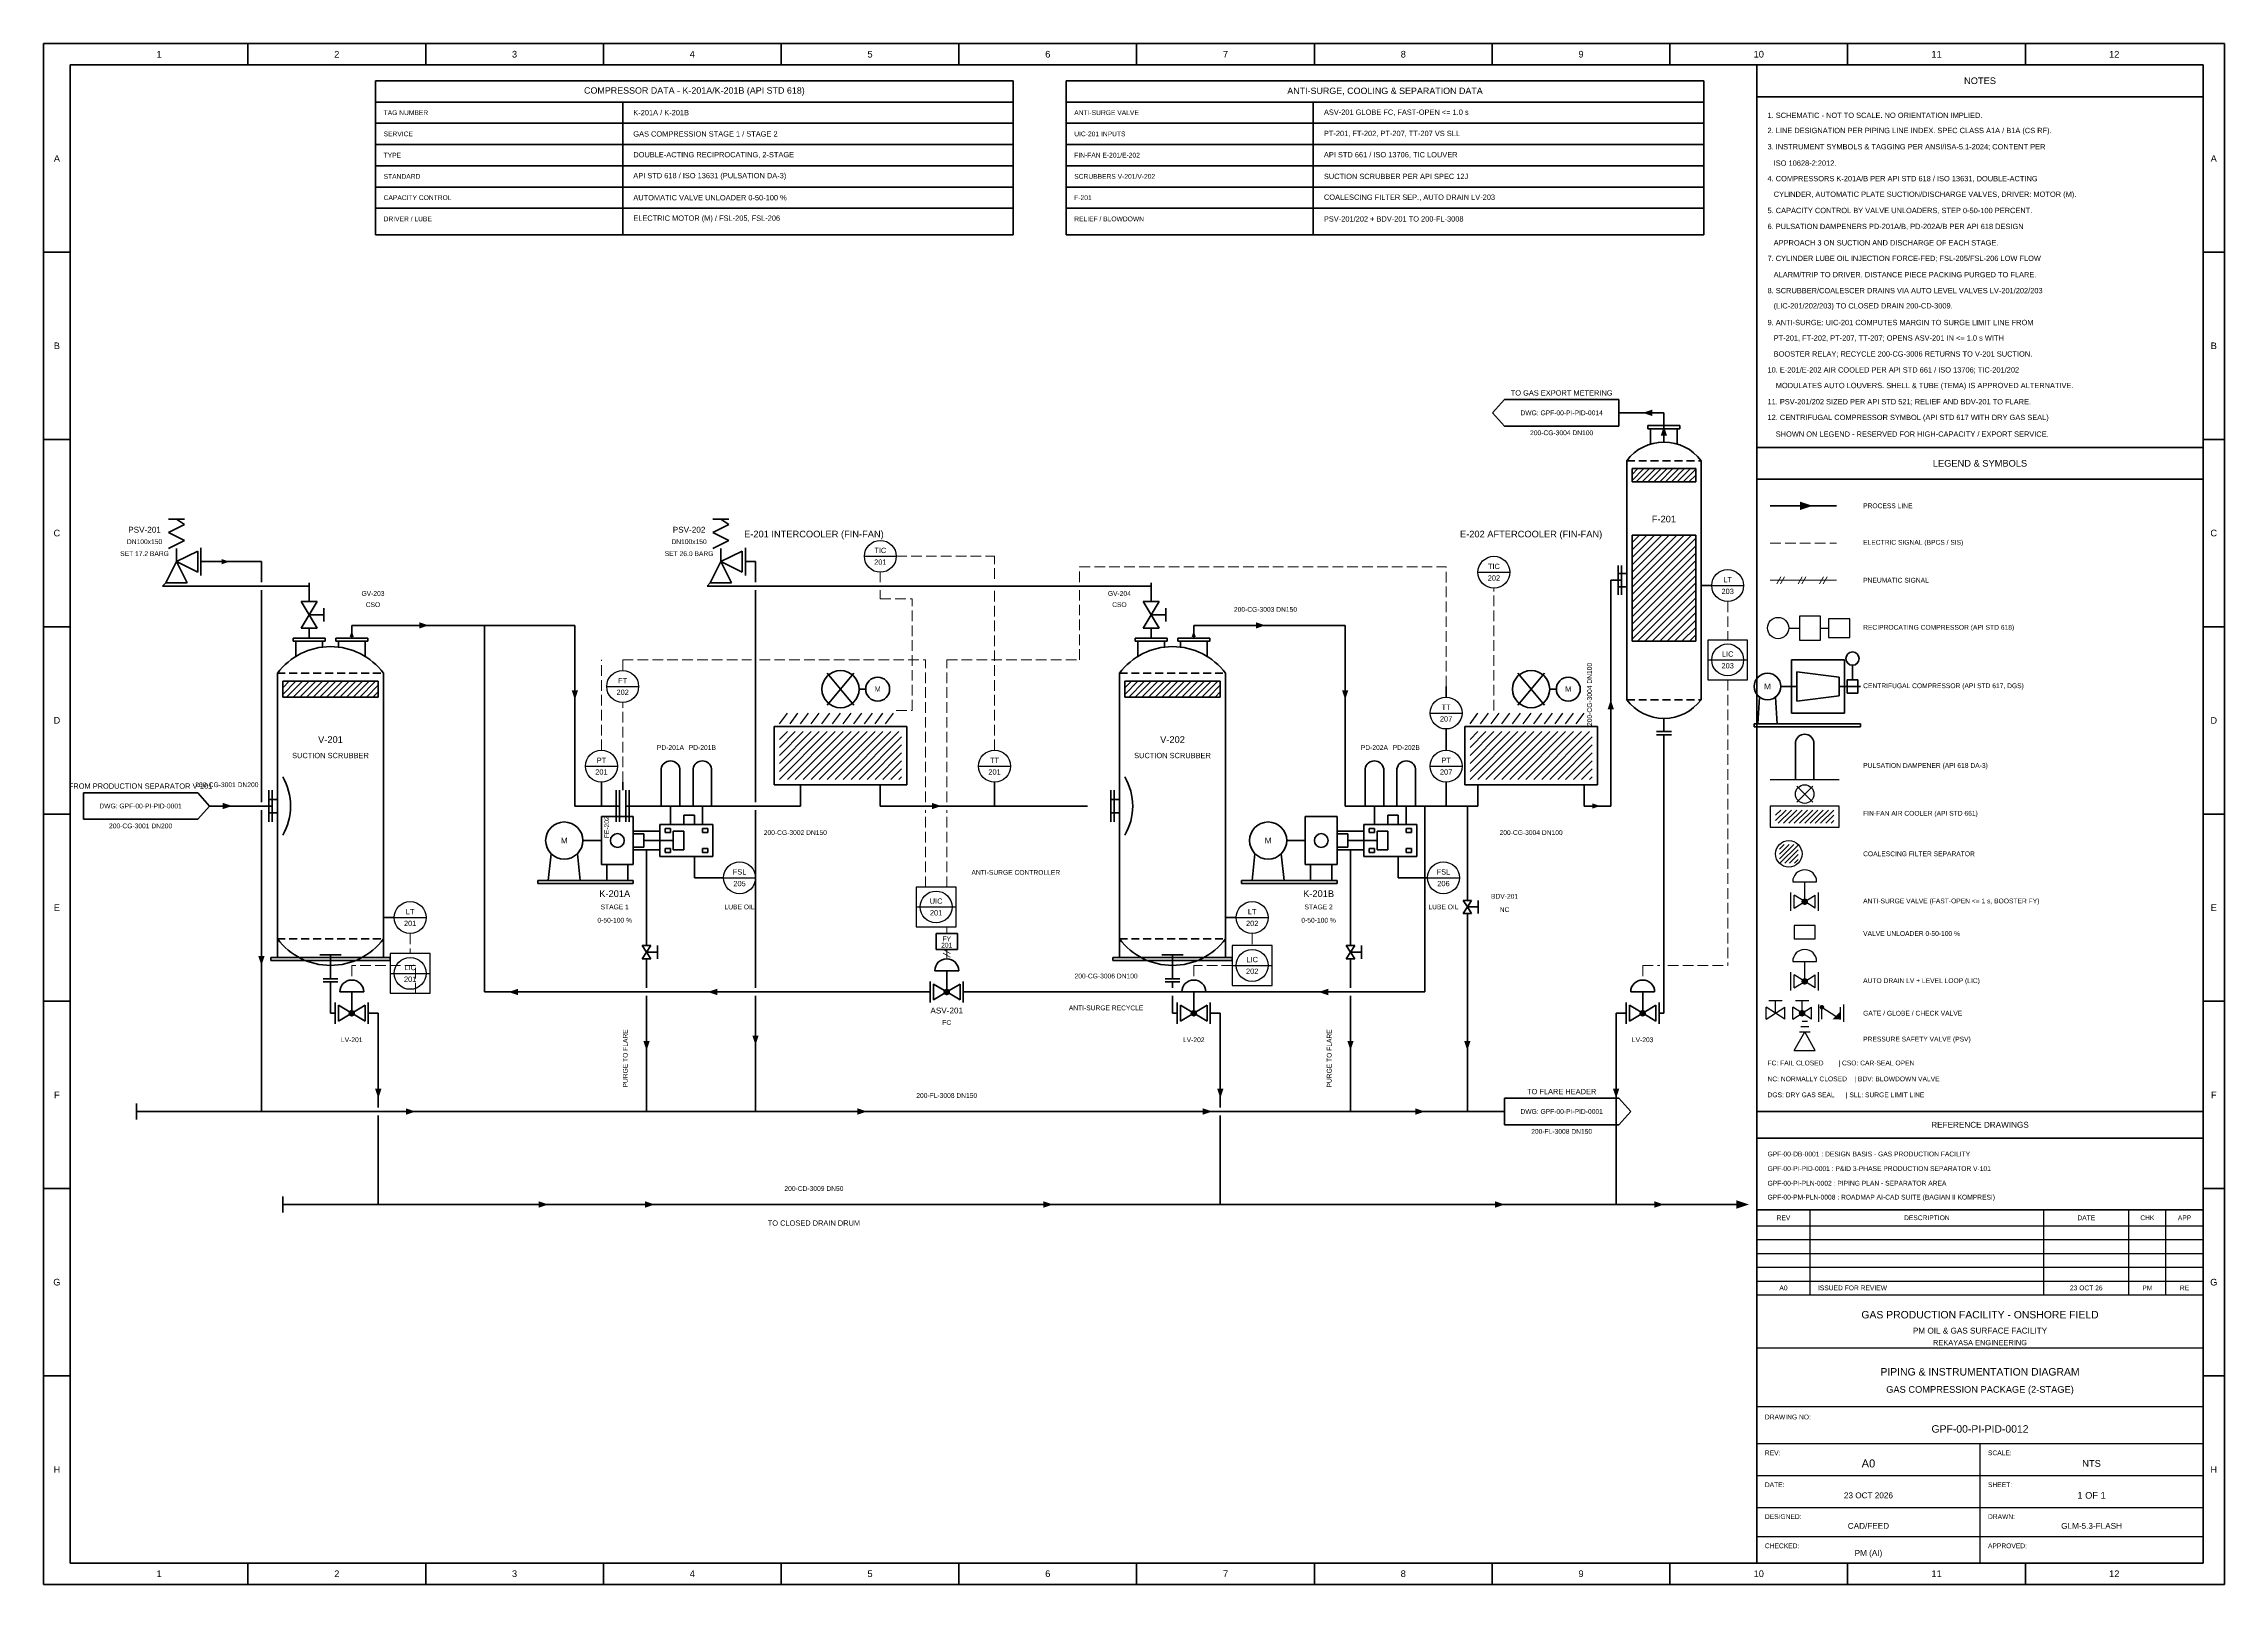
# Model space of a CAD drawing. Header units: millimetres. Extents: x 10 to 831, y 7 to 587.
import ezdxf

# ---------------------------------------------------------------- set-up
doc = ezdxf.new("R2010")
doc.units = ezdxf.units.MM
for name, color, linetype, lineweight in [('REF-EQUIP', 7, 'Continuous', 35), ('REF-FRAME', 7, 'Continuous', 35), ('REF-HATCH', 7, 'Continuous', 13), ('REF-PROC', 7, 'Continuous', 50), ('REF-SIG', 7, 'Continuous', 13), ('REF-SIGP', 7, 'Continuous', 13), ('REF-SYM', 7, 'Continuous', 25), ('REF-TEXT', 7, 'Continuous', 18), ('REF-TITLE', 7, 'Continuous', 25)]:
    doc.layers.add(name, color=color, linetype=linetype, lineweight=lineweight)
doc.styles.add('ARIAL', font='arial.ttf')

msp = doc.modelspace()

# ---------------------------------------------------------------- linework, layer by layer
at = {"layer": 'REF-EQUIP'}
for p, q in [((135, 573), (135, 515)), ((375, 573), (135, 573)), ((375, 515), (375, 573)), ((395, 573), (395, 515)), ((635, 573), (395, 573)), ((635, 515), (635, 573)), ((135, 565), (375, 565)), ((228, 515), (228, 565)), ((395, 565), (635, 565)), ((488, 515), (488, 565)), ((135, 557), (375, 557)), ((395, 557), (635, 557)), ((135, 549), (375, 549)), ((395, 549), (635, 549)), ((135, 541), (375, 541)), ((395, 541), (635, 541)), ((135, 533), (375, 533)), ((395, 533), (635, 533)), ((135, 525), (375, 525)), ((395, 525), (635, 525)), ((135, 515), (375, 515)), ((395, 515), (635, 515)), ((614, 442), (614, 443.2)), ((614, 443.2), (626, 443.2)), ((614, 442), (626, 442)), ((615, 436.271), (615, 442)), ((625, 436.271), (625, 442)), ((626, 442), (626, 443.2)), ((606, 340), (606, 430)), ((606, 430), (609, 430)), ((608, 427), (608, 422)), ((632, 427), (608, 427)), ((610.5, 430), (613.5, 430)), ((615, 430), (618, 430)), ((619.5, 430), (622.5, 430)), ((624, 430), (627, 430)), ((628.5, 430), (631.5, 430)), ((632, 422), (632, 427)), ((633, 430), (634, 430)), ((634, 340), (634, 430)), ((608, 422), (632, 422)), ((608, 402), (608, 362)), ((632, 402), (608, 402)), ((632, 362), (632, 402)), ((602.8, 379.5), (602.8, 390.5)), ((606, 387.5), (602.8, 387.5)), ((604, 379.5), (604, 390.5)), ((606, 382.5), (602.8, 382.5)), ((104, 362), (104, 363.2)), ((104, 363.2), (116, 363.2)), ((104, 362), (116, 362)), ((105, 356.354), (105, 362)), ((115, 359.819), (115, 362)), ((116, 362), (116, 363.2)), ((120, 362), (120, 363.2)), ((120, 363.2), (132, 363.2)), ((120, 362), (132, 362)), ((121, 359.819), (121, 362)), ((131, 356.354), (131, 362)), ((132, 362), (132, 363.2)), ((421, 362), (421, 363.2)), ((421, 363.2), (433, 363.2)), ((421, 362), (433, 362)), ((422, 356.354), (422, 362)), ((432, 359.819), (432, 362)), ((433, 362), (433, 363.2)), ((437, 362), (437, 363.2)), ((437, 363.2), (449, 363.2)), ((437, 362), (449, 362)), ((438, 359.819), (438, 362)), ((448, 356.354), (448, 362)), ((449, 362), (449, 363.2)), ((608, 362), (632, 362)), ((668, 355), (668, 335)), ((688, 355), (668, 355)), ((688, 335), (688, 355)), ((98, 250), (98, 350)), ((98, 350), (101, 350)), ((100, 347), (100, 341)), ((136, 347), (100, 347)), ((102.5, 350), (105.5, 350)), ((107, 350), (110, 350)), ((111.5, 350), (114.5, 350)), ((116, 350), (119, 350)), ((120.5, 350), (123.5, 350)), ((125, 350), (128, 350)), ((129.5, 350), (132.5, 350)), ((134, 350), (137, 350)), ((136, 341), (136, 347)), ((138, 250), (138, 350)), ((305, 338), (315, 350)), ((305, 350), (315, 338)), ((415, 250), (415, 350)), ((415, 350), (418, 350)), ((417, 347), (417, 341)), ((453, 347), (417, 347)), ((419.5, 350), (422.5, 350)), ((424, 350), (427, 350)), ((428.5, 350), (431.5, 350)), ((433, 350), (436, 350)), ((437.5, 350), (440.5, 350)), ((442, 350), (445, 350)), ((446.5, 350), (449.5, 350)), ((451, 350), (454, 350)), ((453, 341), (453, 347)), ((455, 250), (455, 350)), ((565, 338), (575, 350)), ((565, 350), (575, 338)), ((664, 345), (670, 345)), ((670, 339.5), (670, 350.5)), ((670, 350.5), (686, 348.5)), ((686, 341.5), (686, 348.5)), ((686, 345), (694, 345)), ((689, 347.5), (689, 342.5)), ((693, 347.5), (689, 347.5)), ((691, 347.5), (691, 353)), ((693, 342.5), (693, 347.5)), ((100, 341), (136, 341)), ((317, 344), (319.5, 344)), ((417, 341), (453, 341)), ((577, 344), (579.5, 344)), ((606, 340), (609, 340)), ((610.5, 340), (613.5, 340)), ((615, 340), (618, 340)), ((619.5, 340), (622.5, 340)), ((624, 340), (627, 340)), ((628.5, 340), (631.5, 340)), ((633, 340), (634, 340)), ((656, 341), (655.4, 331)), ((662, 341), (662.6, 331)), ((670, 339.5), (686, 341.5)), ((689, 342.5), (693, 342.5)), ((285, 330), (285, 308)), ((335, 330), (285, 330)), ((335, 308), (335, 330)), ((545, 330), (545, 308)), ((595, 330), (545, 330)), ((595, 308), (595, 330)), ((620, 333), (620, 328)), ((654, 329.8), (654, 331)), ((654, 331), (694, 331)), ((654, 329.8), (694, 329.8)), ((668, 335), (688, 335)), ((694, 329.8), (694, 331)), ((617.2, 328), (622.8, 328)), ((617.2, 326.8), (622.8, 326.8)), ((669.5, 310), (669.5, 324)), ((676.5, 310), (676.5, 324)), ((242.5, 300), (242.5, 314)), ((249.5, 300), (249.5, 314)), ((254.5, 300), (254.5, 314)), ((261.5, 300), (261.5, 314)), ((507.5, 300), (507.5, 314)), ((514.5, 300), (514.5, 314)), ((519.5, 300), (519.5, 314)), ((526.5, 300), (526.5, 314)), ((94.8, 294), (94.8, 306)), ((96, 294), (96, 306)), ((285, 308), (335, 308)), ((295, 300), (295, 308)), ((325, 300), (325, 308)), ((411.8, 294), (411.8, 306)), ((413, 294), (413, 306)), ((545, 308), (595, 308)), ((550, 300), (550, 308)), ((590, 300), (590, 308)), ((98, 302.5), (94.8, 302.5)), ((98, 297.5), (94.8, 297.5)), ((220, 296), (220, 278)), ((232, 296), (220, 296)), ((232, 278), (232, 296)), ((246, 293), (246, 300)), ((251, 296.5), (251, 293)), ((255, 296.5), (251, 296.5)), ((255, 293), (255, 296.5)), ((258, 293), (258, 300)), ((415, 302.5), (411.8, 302.5)), ((415, 297.5), (411.8, 297.5)), ((485, 296), (485, 278)), ((497, 296), (485, 296)), ((497, 278), (497, 296)), ((511, 293), (511, 300)), ((516, 296.5), (516, 293)), ((520, 296.5), (516, 296.5)), ((520, 293), (520, 296.5)), ((523, 293), (523, 300)), ((242, 290.5), (232, 290.5)), ((236, 289.5), (232, 289.5)), ((236, 284.5), (236, 289.5)), ((242, 293), (242, 281)), ((262, 293), (242, 293)), ((242, 283.5), (242, 290.5)), ((244, 291.5), (244, 290)), ((246, 291.5), (244, 291.5)), ((244, 290), (246, 290)), ((246, 290), (246, 291.5)), ((247, 290.5), (247, 283.5)), ((251, 290.5), (247, 290.5)), ((251, 293), (255, 293)), ((251, 283.5), (251, 290.5)), ((258, 291.5), (258, 290)), ((260, 291.5), (258, 291.5)), ((258, 290), (260, 290)), ((260, 290), (260, 291.5)), ((262, 281), (262, 293)), ((507, 290.5), (497, 290.5)), ((501, 289.5), (497, 289.5)), ((501, 284.5), (501, 289.5)), ((507, 293), (507, 281)), ((527, 293), (507, 293)), ((507, 283.5), (507, 290.5)), ((509, 291.5), (509, 290)), ((511, 291.5), (509, 291.5)), ((509, 290), (511, 290)), ((511, 290), (511, 291.5)), ((512, 290.5), (512, 283.5)), ((516, 290.5), (512, 290.5)), ((516, 293), (520, 293)), ((516, 283.5), (516, 290.5)), ((523, 291.5), (523, 290)), ((525, 291.5), (523, 291.5)), ((523, 290), (525, 290)), ((525, 290), (525, 291.5)), ((527, 281), (527, 293)), ((201.05, 282.05), (200, 272)), ((210.95, 282.05), (212, 272)), ((213, 287), (220, 287)), ((232, 284.5), (236, 284.5)), ((232, 283.5), (242, 283.5)), ((236, 287), (247, 287)), ((242, 281), (262, 281)), ((244, 284), (244, 282.5)), ((246, 284), (244, 284)), ((244, 282.5), (246, 282.5)), ((246, 282.5), (246, 284)), ((247, 283.5), (251, 283.5)), ((255, 281), (255, 273)), ((258, 284), (258, 282.5)), ((260, 284), (258, 284)), ((258, 282.5), (260, 282.5)), ((260, 282.5), (260, 284)), ((466.05, 282.05), (465, 272)), ((475.95, 282.05), (477, 272)), ((478, 287), (485, 287)), ((497, 284.5), (501, 284.5)), ((497, 283.5), (507, 283.5)), ((501, 287), (512, 287)), ((507, 281), (527, 281)), ((509, 284), (509, 282.5)), ((511, 284), (509, 284)), ((509, 282.5), (511, 282.5)), ((511, 282.5), (511, 284)), ((512, 283.5), (516, 283.5)), ((520, 281), (520, 273)), ((523, 284), (523, 282.5)), ((525, 284), (523, 284)), ((523, 282.5), (525, 282.5)), ((525, 282.5), (525, 284)), ((196, 270.8), (196, 272)), ((196, 272), (232, 272)), ((220, 278), (232, 278)), ((222, 278), (222, 272)), ((230, 278), (230, 272)), ((232, 270.8), (232, 272)), ((255, 273), (266, 273)), ((461, 270.8), (461, 272)), ((461, 272), (497, 272)), ((485, 278), (497, 278)), ((487, 278), (487, 272)), ((495, 278), (495, 272)), ((497, 270.8), (497, 272)), ((520, 273), (531, 273)), ((196, 270.8), (232, 270.8)), ((461, 270.8), (497, 270.8)), ((98, 250), (98, 243)), ((98, 250), (101, 250)), ((102.5, 250), (105.5, 250)), ((107, 250), (110, 250)), ((111.5, 250), (114.5, 250)), ((116, 250), (119, 250)), ((120.5, 250), (123.5, 250)), ((125, 250), (128, 250)), ((129.5, 250), (132.5, 250)), ((134, 250), (137, 250)), ((138, 250), (138, 243)), ((415, 250), (415, 243)), ((415, 250), (418, 250)), ((419.5, 250), (422.5, 250)), ((424, 250), (427, 250)), ((428.5, 250), (431.5, 250)), ((433, 250), (436, 250)), ((437.5, 250), (440.5, 250)), ((442, 250), (445, 250)), ((446.5, 250), (449.5, 250)), ((451, 250), (454, 250)), ((455, 250), (455, 243)), ((95.5, 241.8), (95.5, 243)), ((95.5, 243), (140.5, 243)), ((95.5, 241.8), (140.5, 241.8)), ((114, 244), (122, 244)), ((118, 240), (118, 244)), ((118, 240), (118, 235)), ((140.5, 241.8), (140.5, 243)), ((412.5, 241.8), (412.5, 243)), ((412.5, 243), (457.5, 243)), ((412.5, 241.8), (457.5, 241.8)), ((431, 244), (439, 244)), ((435, 240), (435, 244)), ((435, 240), (435, 235)), ((457.5, 241.8), (457.5, 243)), ((115.2, 235), (120.8, 235)), ((115.2, 233.8), (120.8, 233.8)), ((432.2, 235), (437.8, 235)), ((432.2, 233.8), (437.8, 233.8))]:
    msp.add_line(p, q, dxfattribs=at)
for centre, radius in [((691, 355.5), 2.5), ((310, 344), 7), ((324, 344), 4.5), ((570, 344), 7), ((584, 344), 4.5), ((659, 345), 5), ((206, 287), 7), ((226, 287), 2.6), ((471, 287), 7), ((491, 287), 2.6)]:
    msp.add_circle(centre, radius, dxfattribs=at)
for centre, radius, start, end in [((620, 419.5), 17.5, 36.869898, 143.130102), ((118, 335), 25, 36.869898, 143.130102), ((435, 335), 25, 36.869898, 143.130102), ((620, 350.5), 17.5, 216.869898, 323.130102), ((673, 323.458), 3.542, 8.797411, 171.202589), ((246, 313.458), 3.542, 8.797411, 171.202589), ((258, 313.458), 3.542, 8.797411, 171.202589), ((511, 313.458), 3.542, 8.797411, 171.202589), ((523, 313.458), 3.542, 8.797411, 171.202589), ((81.333, 300), 21.667, 329.489763, 390.510237), ((398.333, 300), 21.667, 329.489763, 390.510237), ((118, 265), 25, 216.869898, 323.130102), ((435, 265), 25, 216.869898, 323.130102)]:
    msp.add_arc(centre, radius, start, end, dxfattribs=at)
at = {"layer": 'REF-FRAME'}
for p, q in [((10, 587), (10, 7)), ((831, 587), (10, 587)), ((86.917, 579), (86.917, 587)), ((153.833, 579), (153.833, 587)), ((220.75, 579), (220.75, 587)), ((287.667, 579), (287.667, 587)), ((354.583, 579), (354.583, 587)), ((421.5, 579), (421.5, 587)), ((488.417, 579), (488.417, 587)), ((555.333, 579), (555.333, 587)), ((622.25, 579), (622.25, 587)), ((689.167, 579), (689.167, 587)), ((756.083, 579), (756.083, 587)), ((831, 7), (831, 587)), ((20, 579), (20, 15)), ((823, 579), (20, 579)), ((655, 15), (655, 579)), ((823, 15), (823, 579)), ((655, 567), (823, 567)), ((10, 508.5), (20, 508.5)), ((823, 508.5), (831, 508.5)), ((10, 438), (20, 438)), ((823, 438), (831, 438)), ((655, 435), (823, 435)), ((655, 423), (823, 423)), ((10, 367.5), (20, 367.5)), ((823, 367.5), (831, 367.5)), ((10, 297), (20, 297)), ((823, 297), (831, 297)), ((10, 226.5), (20, 226.5)), ((823, 226.5), (831, 226.5)), ((655, 185), (823, 185)), ((655, 175), (823, 175)), ((10, 156), (20, 156)), ((823, 156), (831, 156)), ((655, 148), (823, 148)), ((10, 85.5), (20, 85.5)), ((823, 85.5), (831, 85.5)), ((20, 15), (823, 15)), ((86.917, 7), (86.917, 15)), ((153.833, 7), (153.833, 15)), ((220.75, 7), (220.75, 15)), ((287.667, 7), (287.667, 15)), ((354.583, 7), (354.583, 15)), ((421.5, 7), (421.5, 15)), ((488.417, 7), (488.417, 15)), ((555.333, 7), (555.333, 15)), ((622.25, 7), (622.25, 15)), ((689.167, 7), (689.167, 15)), ((756.083, 7), (756.083, 15)), ((10, 7), (831, 7))]:
    msp.add_line(p, q, dxfattribs=at)
at = {"layer": 'REF-HATCH'}
for p, q in [((608, 422.6), (612.4, 427)), ((608, 424.8), (610.2, 427)), ((609.6, 422), (614.6, 427)), ((611.8, 422), (616.8, 427)), ((614, 422), (619, 427)), ((616.2, 422), (621.2, 427)), ((618.4, 422), (623.4, 427)), ((620.6, 422), (625.6, 427)), ((622.8, 422), (627.8, 427)), ((625, 422), (630, 427)), ((627.2, 422), (632, 426.8)), ((629.4, 422), (632, 424.6)), ((631.6, 422), (632, 422.4)), ((608, 379.6), (630.4, 402)), ((608, 382.4), (627.6, 402)), ((608, 385.2), (624.8, 402)), ((608, 388), (622, 402)), ((608, 390.8), (619.2, 402)), ((608, 393.6), (616.4, 402)), ((608, 396.4), (613.6, 402)), ((608, 399.2), (610.8, 402)), ((608, 376.8), (632, 400.8)), ((608, 374), (632, 398)), ((608, 371.2), (632, 395.2)), ((608, 368.4), (632, 392.4)), ((608, 365.6), (632, 389.6)), ((608, 362.8), (632, 386.8)), ((610, 362), (632, 384)), ((612.8, 362), (632, 381.2)), ((615.6, 362), (632, 378.4)), ((618.4, 362), (632, 375.6)), ((621.2, 362), (632, 372.8)), ((624, 362), (632, 370)), ((626.8, 362), (632, 367.2)), ((629.6, 362), (632, 364.4)), ((100, 342), (105, 347)), ((100, 344.5), (102.5, 347)), ((101.5, 341), (107.5, 347)), ((104, 341), (110, 347)), ((106.5, 341), (112.5, 347)), ((109, 341), (115, 347)), ((111.5, 341), (117.5, 347)), ((114, 341), (120, 347)), ((116.5, 341), (122.5, 347)), ((119, 341), (125, 347)), ((121.5, 341), (127.5, 347)), ((124, 341), (130, 347)), ((126.5, 341), (132.5, 347)), ((129, 341), (135, 347)), ((131.5, 341), (136, 345.5)), ((417, 342), (422, 347)), ((417, 344.5), (419.5, 347)), ((418.5, 341), (424.5, 347)), ((421, 341), (427, 347)), ((423.5, 341), (429.5, 347)), ((426, 341), (432, 347)), ((428.5, 341), (434.5, 347)), ((431, 341), (437, 347)), ((433.5, 341), (439.5, 347)), ((436, 341), (442, 347)), ((438.5, 341), (444.5, 347)), ((441, 341), (447, 347)), ((443.5, 341), (449.5, 347)), ((446, 341), (452, 347)), ((448.5, 341), (453, 345.5)), ((134, 341), (136, 343)), ((451, 341), (453, 343)), ((287, 310), (305, 328)), ((287, 313), (302, 328)), ((287, 316), (299, 328)), ((287, 319), (296, 328)), ((287, 322), (293, 328)), ((287, 325), (290, 328)), ((290, 310), (308, 328)), ((293, 310), (311, 328)), ((296, 310), (314, 328)), ((299, 310), (317, 328)), ((302, 310), (320, 328)), ((305, 310), (323, 328)), ((308, 310), (326, 328)), ((311, 310), (329, 328)), ((314, 310), (332, 328)), ((317, 310), (333, 326)), ((320, 310), (333, 323)), ((547, 310), (565, 328)), ((547, 313), (562, 328)), ((547, 316), (559, 328)), ((547, 319), (556, 328)), ((547, 322), (553, 328)), ((547, 325), (550, 328)), ((550, 310), (568, 328)), ((553, 310), (571, 328)), ((556, 310), (574, 328)), ((559, 310), (577, 328)), ((562, 310), (580, 328)), ((565, 310), (583, 328)), ((568, 310), (586, 328)), ((571, 310), (589, 328)), ((574, 310), (592, 328)), ((577, 310), (593, 326)), ((580, 310), (593, 323)), ((323, 310), (333, 320)), ((326, 310), (333, 317)), ((329, 310), (333, 314)), ((583, 310), (593, 320)), ((586, 310), (593, 317)), ((589, 310), (593, 314)), ((332, 310), (333, 311)), ((592, 310), (593, 311)), ((662, 294.5), (666, 298.5)), ((662, 296.5), (664, 298.5)), ((663, 293.5), (668, 298.5)), ((665, 293.5), (670, 298.5)), ((667, 293.5), (672, 298.5)), ((669, 293.5), (674, 298.5)), ((671, 293.5), (676, 298.5)), ((673, 293.5), (678, 298.5)), ((675, 293.5), (680, 298.5)), ((677, 293.5), (682, 298.5)), ((679, 293.5), (684, 298.5)), ((681, 293.5), (684, 296.5)), ((683, 293.5), (684, 294.5)), ((663.5, 280.1), (668.9, 285.5)), ((663.5, 281.9), (667.1, 285.5)), ((663.5, 283.7), (665.3, 285.5)), ((663.7, 278.5), (670.5, 285.3)), ((665.5, 278.5), (670.5, 283.5)), ((667.3, 278.5), (670.5, 281.7)), ((669.1, 278.5), (670.5, 279.9))]:
    msp.add_line(p, q, dxfattribs=at)
at = {"layer": 'REF-PROC'}
for p, q in [((560, 453), (555.5, 448)), ((603, 453), (560, 453)), ((603, 443), (603, 453)), ((555.5, 448), (560, 443)), ((603, 448), (620, 448)), ((620, 437.2), (620, 448)), ((560, 443), (603, 443)), ((660, 413), (685, 413)), ((57, 408), (63, 408)), ((57, 403), (63, 406)), ((63, 400), (57, 403)), ((63, 406), (60, 408)), ((262, 408), (268, 408)), ((262, 403), (268, 406)), ((268, 400), (262, 403)), ((268, 406), (265, 408)), ((57, 397), (63, 400)), ((60, 392), (60, 397)), ((60, 392), (68, 396)), ((68, 388), (68, 396)), ((69.2, 386.8), (69.2, 397.2)), ((262, 397), (268, 400)), ((265, 392), (265, 397)), ((265, 392), (273, 396)), ((273, 388), (273, 396)), ((274.2, 386.8), (274.2, 397.2)), ((56, 384), (60, 392)), ((60, 392), (68, 388)), ((64, 384), (60, 392)), ((69.2, 392), (92, 392)), ((92, 384.3), (92, 392)), ((261, 384), (265, 392)), ((265, 392), (273, 388)), ((269, 384), (265, 392)), ((274.2, 392), (278, 392)), ((278, 384.3), (278, 392)), ((54.8, 382.8), (56, 384)), ((54.8, 382.8), (65.2, 382.8)), ((56, 384), (64, 384)), ((65.2, 382.8), (110, 382.8)), ((92, 301.5), (92, 381.3)), ((110, 377), (110, 384)), ((259.8, 382.8), (261, 384)), ((259.8, 382.8), (270.2, 382.8)), ((261, 384), (269, 384)), ((270.2, 382.8), (427, 382.8)), ((278, 301.5), (278, 381.3)), ((427, 377), (427, 384)), ((600, 300), (600, 385)), ((600, 385), (604, 385)), ((634, 383), (638, 383)), ((107, 377), (110, 372)), ((107, 377), (113, 377)), ((107, 367), (110, 372)), ((113, 377), (110, 372)), ((110, 372), (115.5, 372)), ((113, 367), (110, 372)), ((115.5, 369.5), (115.5, 374.5)), ((424, 377), (427, 372)), ((424, 377), (430, 377)), ((424, 367), (427, 372)), ((430, 377), (427, 372)), ((427, 372), (432.5, 372)), ((430, 367), (427, 372)), ((432.5, 369.5), (432.5, 374.5)), ((107, 367), (113, 367)), ((110, 363.2), (110, 367)), ((126, 363.2), (126, 368)), ((126, 368), (210, 368)), ((176, 230), (176, 368)), ((210, 300), (210, 368)), ((424, 367), (430, 367)), ((427, 363.2), (427, 367)), ((443, 363.2), (443, 368)), ((443, 368), (500, 368)), ((500, 300), (500, 368)), ((538, 341), (538, 345)), ((538, 321), (538, 329)), ((620, 222), (620, 326.8)), ((25, 305), (25, 295)), ((68, 305), (25, 305)), ((72.5, 300), (68, 305)), ((220, 300), (220, 309)), ((225.5, 294), (225.5, 306)), ((226.8, 294), (226.8, 306)), ((228, 306), (228, 309)), ((229.2, 294), (229.2, 306)), ((230.5, 294), (230.5, 306)), ((368, 300), (368, 309)), ((538, 300), (538, 309)), ((68, 295), (72.5, 300)), ((72.5, 300), (96, 300)), ((92, 185), (92, 298.5)), ((210, 300), (226.8, 300)), ((229.2, 300), (295, 300)), ((278, 231.5), (278, 298.5)), ((325, 300), (403, 300)), ((500, 300), (550, 300)), ((530, 230), (530, 300)), ((546, 264.5), (546, 300)), ((590, 300), (600, 300)), ((25, 295), (68, 295)), ((237, 247.5), (237, 283.5)), ((502, 247.5), (502, 283.5)), ((544.4, 264.5), (546, 262)), ((544.4, 264.5), (547.6, 264.5)), ((547.6, 264.5), (546, 262)), ((550.1, 259.5), (550.1, 264.5)), ((138, 258), (142, 258)), ((455, 258), (459, 258)), ((544.4, 259.5), (546, 262)), ((544.4, 259.5), (547.6, 259.5)), ((546, 262), (550.1, 262)), ((547.6, 259.5), (546, 262)), ((546, 185), (546, 259.5)), ((235.4, 247.5), (237, 245)), ((235.4, 247.5), (238.6, 247.5)), ((238.6, 247.5), (237, 245)), ((241.1, 242.5), (241.1, 247.5)), ((346, 252), (346, 246)), ((354, 252), (346, 252)), ((354, 246), (354, 252)), ((500.4, 247.5), (502, 245)), ((500.4, 247.5), (503.6, 247.5)), ((503.6, 247.5), (502, 245)), ((506.1, 242.5), (506.1, 247.5)), ((235.4, 242.5), (237, 245)), ((235.4, 242.5), (238.6, 242.5)), ((237, 245), (241.1, 245)), ((238.6, 242.5), (237, 245)), ((237, 231.5), (237, 242.5)), ((346, 246), (354, 246)), ((500.4, 242.5), (502, 245)), ((500.4, 242.5), (503.6, 242.5)), ((502, 245), (506.1, 245)), ((503.6, 242.5), (502, 245)), ((502, 231.5), (502, 242.5)), ((118, 222), (118, 233.8)), ((121.5, 230), (130.5, 230)), ((126, 222), (126, 230)), ((176, 230), (343.8, 230)), ((343.8, 226), (343.8, 234)), ((345, 227), (345, 233)), ((350, 230), (345, 233)), ((345, 227), (350, 230)), ((345.5, 238), (354.5, 238)), ((350, 230), (350, 238)), ((350, 230), (355, 233)), ((355, 227), (350, 230)), ((355, 227), (355, 233)), ((356.2, 226), (356.2, 234)), ((356.2, 230), (530, 230)), ((435, 231.5), (435, 233.8)), ((438.5, 230), (447.5, 230)), ((443, 222), (443, 230)), ((607.5, 230), (616.5, 230)), ((612, 222), (612, 230)), ((118, 222), (119.8, 222)), ((119.8, 218), (119.8, 226)), ((121, 219), (121, 225)), ((126, 222), (121, 225)), ((121, 219), (126, 222)), ((126, 222), (131, 225)), ((131, 219), (126, 222)), ((131, 219), (131, 225)), ((132.2, 218), (132.2, 226)), ((132.2, 222), (136, 222)), ((136, 186.5), (136, 222)), ((237, 185), (237, 228.5)), ((278, 185), (278, 228.5)), ((435, 222), (435, 228.5)), ((435, 222), (436.8, 222)), ((436.8, 218), (436.8, 226)), ((438, 219), (438, 225)), ((443, 222), (438, 225)), ((438, 219), (443, 222)), ((443, 222), (448, 225)), ((448, 219), (443, 222)), ((448, 219), (448, 225)), ((449.2, 218), (449.2, 226)), ((449.2, 222), (453, 222)), ((453, 186.5), (453, 222)), ((502, 185), (502, 228.5)), ((602, 150), (602, 222)), ((605.8, 222), (602, 222)), ((605.8, 218), (605.8, 226)), ((607, 219), (607, 225)), ((612, 222), (607, 225)), ((607, 219), (612, 222)), ((612, 222), (617, 225)), ((617, 219), (612, 222)), ((617, 219), (617, 225)), ((618.2, 218), (618.2, 226)), ((620, 222), (618.2, 222)), ((560, 190), (560, 180)), ((603, 190), (560, 190)), ((607.5, 185), (603, 190)), ((45, 182), (45, 188)), ((45, 185), (560, 185)), ((136, 150), (136, 183.5)), ((453, 150), (453, 183.5)), ((603, 180), (607.5, 185)), ((560, 180), (603, 180)), ((100, 147), (100, 153)), ((100, 150), (648, 150))]:
    msp.add_line(p, q, dxfattribs=at)
for centre in [(350, 238), (126, 230), (443, 230), (612, 230)]:
    msp.add_arc(centre, 4.5, 0, 180, dxfattribs=at)
for points in [[(612, 448), (615.6, 449.2), (615.6, 446.8)], [(620, 443), (618.8, 439.4), (621.2, 439.4)], [(676, 413), (671.2, 414.6), (671.2, 411.4)], [(80, 392), (77, 393), (77, 391)], [(126, 366), (125.2, 363.6), (126.8, 363.6)], [(155, 368), (151.4, 369.2), (151.4, 366.8)], [(443, 366), (442.2, 363.6), (443.8, 363.6)], [(470, 368), (466.4, 369.2), (466.4, 366.8)], [(210, 340), (208.8, 343.6), (211.2, 343.6)], [(500, 340), (498.8, 343.6), (501.2, 343.6)], [(600, 340), (598.8, 336.4), (601.2, 336.4)], [(81, 300), (77.4, 301.2), (77.4, 298.8)], [(348, 300), (344.4, 301.2), (344.4, 298.8)], [(596, 300), (593, 301), (593, 299)], [(673, 264), (672.081, 264.919), (671.7, 264)], [(673, 264), (671.7, 264), (672.081, 263.081)], [(673, 264), (673, 265.3), (672.081, 264.919)], [(673, 264), (672.081, 263.081), (673, 262.7)], [(673, 264), (673.919, 264.919), (673, 265.3)], [(673, 264), (674.3, 264), (673.919, 264.919)], [(673, 264), (673, 262.7), (673.919, 263.081)], [(673, 264), (673.919, 263.081), (674.3, 264)], [(92, 240), (90.8, 243.6), (93.2, 243.6)], [(185, 230), (188.6, 231.2), (188.6, 228.8)], [(260, 230), (263.6, 231.2), (263.6, 228.8)], [(350, 230), (349.081, 230.919), (348.7, 230)], [(350, 230), (348.7, 230), (349.081, 229.081)], [(350, 230), (350, 231.3), (349.081, 230.919)], [(350, 230), (349.081, 229.081), (350, 228.7)], [(350, 230), (350.919, 230.919), (350, 231.3)], [(350, 230), (351.3, 230), (350.919, 230.919)], [(350, 230), (350, 228.7), (350.919, 229.081)], [(350, 230), (350.919, 229.081), (351.3, 230)], [(490, 230), (493.6, 231.2), (493.6, 228.8)], [(673, 234), (672.081, 234.919), (671.7, 234)], [(673, 234), (671.7, 234), (672.081, 233.081)], [(673, 234), (673, 235.3), (672.081, 234.919)], [(673, 234), (672.081, 233.081), (673, 232.7)], [(673, 234), (673.919, 234.919), (673, 235.3)], [(673, 234), (674.3, 234), (673.919, 234.919)], [(673, 234), (673, 232.7), (673.919, 233.081)], [(673, 234), (673.919, 233.081), (674.3, 234)], [(126, 222), (125.081, 222.919), (124.7, 222)], [(126, 222), (124.7, 222), (125.081, 221.081)], [(126, 222), (126, 223.3), (125.081, 222.919)], [(126, 222), (125.081, 221.081), (126, 220.7)], [(126, 222), (126.919, 222.919), (126, 223.3)], [(126, 222), (127.3, 222), (126.919, 222.919)], [(126, 222), (126, 220.7), (126.919, 221.081)], [(126, 222), (126.919, 221.081), (127.3, 222)], [(443, 222), (442.081, 222.919), (441.7, 222)], [(443, 222), (441.7, 222), (442.081, 221.081)], [(443, 222), (443, 223.3), (442.081, 222.919)], [(443, 222), (442.081, 221.081), (443, 220.7)], [(443, 222), (443.919, 222.919), (443, 223.3)], [(443, 222), (444.3, 222), (443.919, 222.919)], [(443, 222), (443, 220.7), (443.919, 221.081)], [(443, 222), (443.919, 221.081), (444.3, 222)], [(612, 222), (611.081, 222.919), (610.7, 222)], [(612, 222), (610.7, 222), (611.081, 221.081)], [(612, 222), (612, 223.3), (611.081, 222.919)], [(612, 222), (611.081, 221.081), (612, 220.7)], [(612, 222), (612.919, 222.919), (612, 223.3)], [(612, 222), (613.3, 222), (612.919, 222.919)], [(612, 222), (612, 220.7), (612.919, 221.081)], [(612, 222), (612.919, 221.081), (613.3, 222)], [(672, 222), (671.081, 222.919), (670.7, 222)], [(672, 222), (670.7, 222), (671.081, 221.081)], [(672, 222), (672, 223.3), (671.081, 222.919)], [(672, 222), (671.081, 221.081), (672, 220.7)], [(672, 222), (672.919, 222.919), (672, 223.3)], [(672, 222), (673.3, 222), (672.919, 222.919)], [(672, 222), (672, 220.7), (672.919, 221.081)], [(672, 222), (672.919, 221.081), (673.3, 222)], [(679.5, 224.25), (678.864, 224.886), (678.6, 224.25)], [(679.5, 224.25), (678.6, 224.25), (678.864, 223.614)], [(679.5, 224.25), (679.5, 225.15), (678.864, 224.886)], [(679.5, 224.25), (678.864, 223.614), (679.5, 223.35)], [(679.5, 224.25), (680.136, 224.886), (679.5, 225.15)], [(679.5, 224.25), (680.4, 224.25), (680.136, 224.886)], [(679.5, 224.25), (679.5, 223.35), (680.136, 223.614)], [(679.5, 224.25), (680.136, 223.614), (680.4, 224.25)], [(686.5, 219.75), (683.5, 219.75), (686.5, 222.75)], [(278, 210), (276.8, 213.6), (279.2, 213.6)], [(237, 208), (235.8, 211.6), (238.2, 211.6)], [(502, 208), (500.8, 211.6), (503.2, 211.6)], [(546, 208), (544.8, 211.6), (547.2, 211.6)], [(136, 190), (134.8, 193.6), (137.2, 193.6)], [(453, 190), (451.8, 193.6), (454.2, 193.6)], [(602, 190), (600.8, 193.6), (603.2, 193.6)], [(150, 185), (146.4, 186.2), (146.4, 183.8)], [(320, 185), (316.4, 186.2), (316.4, 183.8)], [(450, 185), (446.4, 186.2), (446.4, 183.8)], [(530, 185), (526.4, 186.2), (526.4, 183.8)], [(200, 150), (196.4, 151.2), (196.4, 148.8)], [(240, 150), (236.4, 151.2), (236.4, 148.8)], [(390, 150), (386.4, 151.2), (386.4, 148.8)], [(560, 150), (556.4, 151.2), (556.4, 148.8)], [(620, 150), (616.4, 151.2), (616.4, 148.8)], [(652, 150), (647.2, 151.6), (647.2, 148.4)]]:
    msp.add_solid(points, dxfattribs=at)
at = {"layer": 'REF-SIG'}
for p, q in [((660, 399), (664, 399)), ((665.6, 399), (669.6, 399)), ((671.2, 399), (675.2, 399)), ((676.8, 399), (680.8, 399)), ((682.4, 399), (685, 399)), ((325, 384.3), (325, 388)), ((331, 394), (335, 394)), ((336.6, 394), (340.6, 394)), ((342.2, 394), (346.2, 394)), ((347.8, 394), (351.8, 394)), ((353.4, 394), (357.4, 394)), ((359, 394), (363, 394)), ((364.6, 394), (368, 394)), ((368, 391.1), (368, 394)), ((368, 385.5), (368, 389.5)), ((400, 389.9), (400, 390)), ((400, 390), (404, 390)), ((400, 384.3), (400, 388.3)), ((405.6, 390), (409.6, 390)), ((411.2, 390), (415.2, 390)), ((416.8, 390), (420.8, 390)), ((422.4, 390), (426.4, 390)), ((428, 390), (432, 390)), ((433.6, 390), (437.6, 390)), ((439.2, 390), (443.2, 390)), ((444.8, 390), (448.8, 390)), ((450.4, 390), (454.4, 390)), ((456, 390), (460, 390)), ((461.6, 390), (465.6, 390)), ((467.2, 390), (471.2, 390)), ((472.8, 390), (476.8, 390)), ((478.4, 390), (482.4, 390)), ((484, 390), (488, 390)), ((489.6, 390), (493.6, 390)), ((495.2, 390), (499.2, 390)), ((500.8, 390), (504.8, 390)), ((506.4, 390), (510.4, 390)), ((512, 390), (516, 390)), ((517.6, 390), (521.6, 390)), ((523.2, 390), (527.2, 390)), ((528.8, 390), (532.8, 390)), ((534.4, 390), (538, 390)), ((538, 389.8), (538, 390)), ((538, 384.2), (538, 388.2)), ((325, 378), (325, 381.3)), ((325, 378), (329, 378)), ((330.6, 378), (334.6, 378)), ((336.2, 378), (337, 378)), ((337, 375.2), (337, 378)), ((368, 377), (368, 381)), ((400, 377.4), (400, 381.3)), ((538, 378.6), (538, 382.6)), ((556, 380.8), (556, 382)), ((556, 375.2), (556, 379.2)), ((337, 369.6), (337, 373.6)), ((368, 371.4), (368, 375.4)), ((368, 365.8), (368, 369.8)), ((400, 371.8), (400, 375.8)), ((400, 366.2), (400, 370.2)), ((538, 373), (538, 377)), ((538, 367.4), (538, 371.4)), ((556, 369.6), (556, 373.6)), ((644, 377), (644, 373)), ((644, 371.4), (644, 367.4)), ((337, 364), (337, 368)), ((337, 358.4), (337, 362.4)), ((368, 360.2), (368, 364.2)), ((400, 360.6), (400, 364.6)), ((538, 361.8), (538, 365.8)), ((556, 364), (556, 368)), ((556, 358.4), (556, 362.4)), ((644, 365.8), (644, 362.5)), ((220, 354.6), (220, 355)), ((228, 351), (228, 355)), ((228, 355), (232, 355)), ((233.6, 355), (237.6, 355)), ((239.2, 355), (243.2, 355)), ((244.8, 355), (248.8, 355)), ((250.4, 355), (254.4, 355)), ((256, 355), (260, 355)), ((261.6, 355), (265.6, 355)), ((267.2, 355), (271.2, 355)), ((272.8, 355), (276.5, 355)), ((279.5, 355), (283.5, 355)), ((285.1, 355), (289.1, 355)), ((290.7, 355), (294.7, 355)), ((296.3, 355), (300.3, 355)), ((301.9, 355), (305.9, 355)), ((307.5, 355), (311.5, 355)), ((313.1, 355), (317.1, 355)), ((318.7, 355), (322.7, 355)), ((324.3, 355), (328.3, 355)), ((329.9, 355), (333.9, 355)), ((335.5, 355), (339.5, 355)), ((337, 352.8), (337, 356.8)), ((341.1, 355), (342, 355)), ((342, 351.9), (342, 355)), ((350, 351.9), (350, 355)), ((350, 355), (354, 355)), ((355.6, 355), (359.6, 355)), ((361.2, 355), (365.2, 355)), ((366.8, 355), (370.8, 355)), ((368, 354.6), (368, 358.6)), ((372.4, 355), (376.4, 355)), ((378, 355), (382, 355)), ((383.6, 355), (387.6, 355)), ((389.2, 355), (393.2, 355)), ((394.8, 355), (398.8, 355)), ((400, 355), (400, 359)), ((538, 356.2), (538, 360.2)), ((538, 350.6), (538, 354.6)), ((556, 352.8), (556, 356.8)), ((220, 349), (220, 353)), ((220, 343.4), (220, 347.4)), ((337, 347.2), (337, 351.2)), ((337, 341.6), (337, 345.6)), ((342, 346.3), (342, 350.3)), ((350, 346.3), (350, 350.3)), ((368, 349), (368, 353)), ((368, 343.4), (368, 347.4)), ((538, 345), (538, 349)), ((556, 347.2), (556, 351.2)), ((556, 341.6), (556, 345.6)), ((644, 347.5), (644, 343.5)), ((220, 337.8), (220, 341.8)), ((228, 337), (228, 339)), ((337, 336), (337, 340)), ((342, 340.7), (342, 344.7)), ((342, 335.1), (342, 339.1)), ((350, 340.7), (350, 344.7)), ((350, 335.1), (350, 339.1)), ((368, 337.8), (368, 341.8)), ((556, 336), (556, 340)), ((644, 341.9), (644, 337.9)), ((220, 332.2), (220, 336.2)), ((220, 326.6), (220, 330.6)), ((228, 331.4), (228, 335.4)), ((228, 325.8), (228, 329.8)), ((331, 336), (335, 336)), ((336.6, 336), (337, 336)), ((342, 329.5), (342, 333.5)), ((350, 329.5), (350, 333.5)), ((368, 332.2), (368, 336.2)), ((368, 326.6), (368, 330.6)), ((644, 336.3), (644, 332.3)), ((644, 330.7), (644, 326.7)), ((220, 321), (220, 325)), ((228, 320.2), (228, 324.2)), ((342, 323.9), (342, 327.9)), ((342, 318.3), (342, 322.3)), ((350, 323.9), (350, 327.9)), ((350, 318.3), (350, 322.3)), ((368, 321), (368, 325)), ((644, 325.1), (644, 321.1)), ((228, 314.6), (228, 318.6)), ((228, 309), (228, 313)), ((342, 312.7), (342, 316.7)), ((350, 312.7), (350, 316.7)), ((644, 319.5), (644, 315.5)), ((644, 313.9), (644, 309.9)), ((342, 307.1), (342, 311.1)), ((342, 301.5), (342, 305.5)), ((350, 307.1), (350, 311.1)), ((350, 301.5), (350, 305.5)), ((644, 308.3), (644, 304.3)), ((342, 297.5), (342, 298.5)), ((342, 291.9), (342, 295.9)), ((350, 297.5), (350, 298.5)), ((350, 291.9), (350, 295.9)), ((644, 302.7), (644, 298.7)), ((644, 297.1), (644, 293.1)), ((342, 286.3), (342, 290.3)), ((350, 286.3), (350, 290.3)), ((644, 291.5), (644, 287.5)), ((342, 280.7), (342, 284.7)), ((350, 280.7), (350, 284.7)), ((644, 285.9), (644, 281.9)), ((644, 280.3), (644, 276.3)), ((342, 275.1), (342, 279.1)), ((342, 269.5), (342, 273.5)), ((350, 275.1), (350, 279.1)), ((350, 269.5), (350, 273.5)), ((644, 274.7), (644, 270.7)), ((644, 269.1), (644, 265.1)), ((644, 263.5), (644, 259.5)), ((644, 257.9), (644, 253.9)), ((148, 252), (148, 248)), ((148, 246.4), (148, 244.5)), ((350, 252), (350, 254.5)), ((465, 252), (465, 248)), ((644, 252.3), (644, 248.3)), ((644, 246.7), (644, 242.7)), ((126, 240), (126, 236)), ((127.6, 240), (126, 240)), ((133.2, 240), (129.2, 240)), ((138.8, 240), (134.8, 240)), ((144.4, 240), (140.4, 240)), ((150, 240), (146, 240)), ((150, 235.1), (150, 239.1)), ((443, 240), (443, 236)), ((446.3, 240), (443, 240)), ((451.9, 240), (447.9, 240)), ((457.5, 240), (453.5, 240)), ((612, 240), (612, 236)), ((612, 240), (616, 240)), ((617.6, 240), (618.5, 240)), ((621.5, 240), (625.5, 240)), ((627.1, 240), (631.1, 240)), ((632.7, 240), (636.7, 240)), ((638.3, 240), (642.3, 240)), ((643.9, 240), (644, 240)), ((644, 241.1), (644, 240)), ((150, 229.5), (150, 233.5))]:
    msp.add_line(p, q, dxfattribs=at)
at = {"layer": 'REF-SIGP'}
for p, q in [((662.55, 383.701), (664.05, 386.299)), ((663.95, 383.701), (665.45, 386.299)), ((670.55, 383.701), (672.05, 386.299)), ((671.95, 383.701), (673.45, 386.299)), ((678.55, 383.701), (680.05, 386.299)), ((679.95, 383.701), (681.45, 386.299)), ((660, 385), (685, 385)), ((348.701, 245.95), (351.299, 244.45)), ((348.701, 244.55), (351.299, 243.05)), ((350, 246), (350, 242.5))]:
    msp.add_line(p, q, dxfattribs=at)
at = {"layer": 'REF-SYM'}
for p, q in [((319, 394), (331, 394)), ((550, 388), (562, 388)), ((638, 383), (650, 383)), ((671, 371.5), (671, 362.5)), ((679, 371.5), (671, 371.5)), ((679, 362.5), (679, 371.5)), ((682, 370.5), (682, 363.5)), ((690, 370.5), (682, 370.5)), ((690, 363.5), (690, 370.5)), ((636.5, 362.5), (636.5, 347.5)), ((651.5, 362.5), (636.5, 362.5)), ((651.5, 347.5), (651.5, 362.5)), ((667, 367), (671, 367)), ((671, 362.5), (679, 362.5)), ((679, 367), (682, 367)), ((682, 363.5), (690, 363.5)), ((636.5, 355), (651.5, 355)), ((222, 345), (234, 345)), ((636.5, 347.5), (651.5, 347.5)), ((287, 331), (290, 335)), ((291, 331), (294, 335)), ((295, 331), (298, 335)), ((299, 331), (302, 335)), ((303, 331), (306, 335)), ((307, 331), (310, 335)), ((311, 331), (314, 335)), ((315, 331), (318, 335)), ((319, 331), (322, 335)), ((323, 331), (326, 335)), ((327, 331), (330, 335)), ((532, 335), (544, 335)), ((547, 331), (550, 335)), ((551, 331), (554, 335)), ((555, 331), (558, 335)), ((559, 331), (562, 335)), ((563, 331), (566, 335)), ((567, 331), (570, 335)), ((571, 331), (574, 335)), ((575, 331), (578, 335)), ((579, 331), (582, 335)), ((583, 331), (586, 335)), ((587, 331), (590, 335)), ((214, 315), (226, 315)), ((362, 315), (374, 315)), ((532, 315), (544, 315)), ((660, 310), (686, 310)), ((670, 301.5), (676, 307.5)), ((670, 307.5), (676, 301.5)), ((660, 300), (660, 292)), ((686, 300), (660, 300)), ((686, 292), (686, 300)), ((660, 292), (686, 292)), ((266, 273), (278, 273)), ((531, 273), (543, 273)), ((668.5, 271.5), (677.5, 271.5)), ((673, 264), (673, 271.5)), ((338.5, 269.5), (338.5, 254.5)), ((353.5, 269.5), (338.5, 269.5)), ((353.5, 254.5), (353.5, 269.5)), ((667.8, 260.5), (667.8, 267.5)), ((669, 261.5), (669, 266.5)), ((673, 264), (669, 266.5)), ((669, 261.5), (673, 264)), ((673, 264), (677, 266.5)), ((677, 261.5), (673, 264)), ((677, 261.5), (677, 266.5)), ((678.2, 260.5), (678.2, 267.5)), ((142, 258), (154, 258)), ((338.5, 262), (353.5, 262)), ((459, 258), (471, 258)), ((669, 255), (669, 250)), ((677, 255), (669, 255)), ((677, 250), (677, 255)), ((338.5, 254.5), (353.5, 254.5)), ((346, 252), (346, 246)), ((354, 252), (346, 252)), ((354, 246), (354, 252)), ((457.5, 247.5), (457.5, 232.5)), ((472.5, 247.5), (457.5, 247.5)), ((472.5, 232.5), (472.5, 247.5)), ((669, 250), (677, 250)), ((140.5, 244.5), (140.5, 229.5)), ((155.5, 244.5), (140.5, 244.5)), ((155.5, 229.5), (155.5, 244.5)), ((346, 246), (354, 246)), ((457.5, 240), (472.5, 240)), ((668.5, 241.5), (677.5, 241.5)), ((673, 234), (673, 241.5)), ((140.5, 237), (155.5, 237)), ((343.8, 226), (343.8, 234)), ((345, 227), (345, 233)), ((350, 230), (345, 233)), ((345, 227), (350, 230)), ((345.5, 238), (354.5, 238)), ((350, 230), (350, 238)), ((350, 230), (355, 233)), ((355, 227), (350, 230)), ((355, 227), (355, 233)), ((356.2, 226), (356.2, 234)), ((457.5, 232.5), (472.5, 232.5)), ((667.8, 230.5), (667.8, 237.5)), ((669, 231.5), (669, 236.5)), ((673, 234), (669, 236.5)), ((669, 231.5), (673, 234)), ((673, 234), (677, 236.5)), ((677, 231.5), (673, 234)), ((677, 231.5), (677, 236.5)), ((678.2, 230.5), (678.2, 237.5)), ((140.5, 229.5), (155.5, 229.5)), ((658.5, 219.75), (658.5, 224.25)), ((662, 222), (658.5, 224.25)), ((658.5, 219.75), (662, 222)), ((659.5, 226.75), (664.5, 226.75)), ((662, 222), (662, 226.75)), ((662, 222), (665.5, 224.25)), ((665.5, 219.75), (662, 222)), ((665.5, 219.75), (665.5, 224.25)), ((668.5, 219.75), (668.5, 224.25)), ((672, 222), (668.5, 224.25)), ((668.5, 219.75), (672, 222)), ((669.5, 226.75), (674.5, 226.75)), ((672, 222), (672, 226.75)), ((672, 222), (675.5, 224.25)), ((675.5, 219.75), (672, 222)), ((675.5, 219.75), (675.5, 224.25)), ((678.3, 218.75), (678.3, 225.25)), ((679.5, 219.75), (679.5, 224.25)), ((679.5, 224.25), (686.5, 219.75)), ((686.5, 219.75), (686.5, 224.25)), ((687.7, 218.75), (687.7, 225.25)), ((669, 208), (673, 215)), ((671, 215), (675, 215)), ((671.5, 217), (674.5, 217)), ((672, 219), (674, 219)), ((677, 208), (673, 215)), ((669, 208), (677, 208))]:
    msp.add_line(p, q, dxfattribs=at)
for centre, radius in [((325, 394), 6), ((556, 388), 6), ((644, 383), 6), ((663, 367), 4), ((644, 355), 6), ((228, 345), 6), ((538, 335), 6), ((220, 315), 6), ((368, 315), 6), ((538, 315), 6), ((673, 304.5), 3.5), ((667, 282), 5), ((272, 273), 6), ((537, 273), 6), ((148, 258), 6), ((346, 262), 6), ((465, 258), 6), ((148, 237), 6), ((465, 240), 6)]:
    msp.add_circle(centre, radius, dxfattribs=at)
for centre in [(673, 271.5), (350, 238), (673, 241.5)]:
    msp.add_arc(centre, 4.5, 0, 180, dxfattribs=at)
at = {"layer": 'REF-TITLE'}
for p, q in [((675, 116), (675, 148)), ((763, 116), (763, 148)), ((795, 116), (795, 148)), ((809, 116), (809, 148)), ((655, 142), (823, 142)), ((655, 136.8), (823, 136.8)), ((655, 131.6), (823, 131.6)), ((655, 126.4), (823, 126.4)), ((655, 121.2), (823, 121.2)), ((655, 116), (823, 116)), ((655, 96), (823, 96)), ((655, 74), (823, 74)), ((655, 60), (823, 60)), ((739, 15), (739, 60)), ((655, 48), (823, 48)), ((655, 36), (823, 36)), ((655, 25), (823, 25))]:
    msp.add_line(p, q, dxfattribs=at)

# ---------------------------------------------------------------- texts
at = {"layer": 'REF-TEXT', "style": 'ARIAL'}
for s, insert, char_height, attachment_point in [('1', (53.458, 583), 2.5, 5), ('2', (120.375, 583), 2.5, 5), ('3', (187.292, 583), 2.5, 5), ('4', (254.208, 583), 2.5, 5), ('5', (321.125, 583), 2.5, 5), ('6', (388.042, 583), 2.5, 5), ('7', (454.958, 583), 2.5, 5), ('8', (521.875, 583), 2.5, 5), ('9', (588.792, 583), 2.5, 5), ('10', (655.708, 583), 2.5, 5), ('11', (722.625, 583), 2.5, 5), ('12', (789.542, 583), 2.5, 5), ('COMPRESSOR DATA - K-201A/K-201B (API STD 618)', (255, 569), 2.4, 5), ('ANTI-SURGE, COOLING & SEPARATION DATA', (515, 569), 2.4, 5), ('NOTES', (739, 573), 2.5, 5), ('TAG NUMBER', (138, 561), 1.8, 4), ('K-201A / K-201B', (232, 561), 2, 4), ('ANTI-SURGE VALVE', (398, 561), 1.8, 4), ('ASV-201 GLOBE FC, FAST-OPEN <= 1.0 s', (492, 561), 2, 4), ('1. SCHEMATIC - NOT TO SCALE. NO ORIENTATION IMPLIED.', (659, 560), 2, 4), ('SERVICE', (138, 553), 1.8, 4), ('GAS COMPRESSION STAGE 1 / STAGE 2', (232, 553), 2, 4), ('UIC-201 INPUTS', (398, 553), 1.8, 4), ('PT-201, FT-202, PT-207, TT-207 VS SLL', (492, 553), 2, 4), ('2. LINE DESIGNATION PER PIPING LINE INDEX. SPEC CLASS A1A / B1A (CS RF).', (659, 554), 2, 4), ('A', (15, 543.75), 2.5, 5), ('TYPE', (138, 545), 1.8, 4), ('DOUBLE-ACTING RECIPROCATING, 2-STAGE', (232, 545), 2, 4), ('FIN-FAN E-201/E-202', (398, 545), 1.8, 4), ('API STD 661 / ISO 13706, TIC LOUVER', (492, 545), 2, 4), ('3. INSTRUMENT SYMBOLS & TAGGING PER ANSI/ISA-5.1-2024; CONTENT PER', (659, 548), 2, 4), ('   ISO 10628-2:2012.', (659, 542), 2, 4), ('A', (827, 543.75), 2.5, 5), ('STANDARD', (138, 537), 1.8, 4), ('API STD 618 / ISO 13631 (PULSATION DA-3)', (232, 537), 2, 4), ('SCRUBBERS V-201/V-202', (398, 537), 1.8, 4), ('SUCTION SCRUBBER PER API SPEC 12J', (492, 537), 2, 4), ('4. COMPRESSORS K-201A/B PER API STD 618 / ISO 13631, DOUBLE-ACTING', (659, 536), 2, 4), ('CAPACITY CONTROL', (138, 529), 1.8, 4), ('AUTOMATIC VALVE UNLOADER 0-50-100 %', (232, 529), 2, 4), ('F-201', (398, 529), 1.8, 4), ('COALESCING FILTER SEP., AUTO DRAIN LV-203', (492, 529), 2, 4), ('   CYLINDER, AUTOMATIC PLATE SUCTION/DISCHARGE VALVES, DRIVER: MOTOR (M).', (659, 530), 2, 4), ('DRIVER / LUBE', (138, 521), 1.8, 4), ('ELECTRIC MOTOR (M) / FSL-205, FSL-206', (232, 521), 2, 4), ('RELIEF / BLOWDOWN', (398, 521), 1.8, 4), ('PSV-201/202 + BDV-201 TO 200-FL-3008', (492, 521), 2, 4), ('5. CAPACITY CONTROL BY VALVE UNLOADERS, STEP 0-50-100 PERCENT.', (659, 524), 2, 4), ('6. PULSATION DAMPENERS PD-201A/B, PD-202A/B PER API 618 DESIGN', (659, 518), 2, 4), ('   APPROACH 3 ON SUCTION AND DISCHARGE OF EACH STAGE.', (659, 512), 2, 4), ('7. CYLINDER LUBE OIL INJECTION FORCE-FED; FSL-205/FSL-206 LOW FLOW', (659, 506), 2, 4), ('   ALARM/TRIP TO DRIVER. DISTANCE PIECE PACKING PURGED TO FLARE.', (659, 500), 2, 4), ('8. SCRUBBER/COALESCER DRAINS VIA AUTO LEVEL VALVES LV-201/202/203', (659, 494), 2, 4), ('   (LIC-201/202/203) TO CLOSED DRAIN 200-CD-3009.', (659, 488), 2, 4), ('9. ANTI-SURGE: UIC-201 COMPUTES MARGIN TO SURGE LIMIT LINE FROM', (659, 482), 2, 4), ('   PT-201, FT-202, PT-207, TT-207; OPENS ASV-201 IN <= 1.0 s WITH', (659, 476), 2, 4), ('B', (15, 473.25), 2.5, 5), ('   BOOSTER RELAY; RECYCLE 200-CG-3006 RETURNS TO V-201 SUCTION.', (659, 470), 2, 4), ('B', (827, 473.25), 2.5, 5), ('10. E-201/E-202 AIR COOLED PER API STD 661 / ISO 13706; TIC-201/202', (659, 464), 2, 4), ('TO GAS EXPORT METERING', (581.5, 455.5), 2, 5), ('11. PSV-201/202 SIZED PER API STD 521; RELIEF AND BDV-201 TO FLARE.', (659, 452), 2, 4), ('    MODULATES AUTO LOUVERS. SHELL & TUBE (TEMA) IS APPROVED ALTERNATIVE.', (659, 458), 2, 4), ('DWG: GPF-00-PI-PID-0014', (581.5, 448), 1.8, 5), ('12. CENTRIFUGAL COMPRESSOR SYMBOL (API STD 617 WITH DRY GAS SEAL)', (659, 446), 2, 4), ('200-CG-3004 DN100', (581.5, 440.5), 1.8, 5), ('    SHOWN ON LEGEND - RESERVED FOR HIGH-CAPACITY / EXPORT SERVICE.', (659, 440), 2, 4), ('LEGEND & SYMBOLS', (739, 429), 2.5, 5), ('PROCESS LINE', (695, 413), 1.8, 4), ('C', (15, 402.75), 2.5, 5), ('PSV-201', (48, 404), 2.2, 5), ('PSV-202', (253, 404), 2.2, 5), ('E-201 INTERCOOLER (FIN-FAN)', (300, 402), 2.5, 5), ('E-202 AFTERCOOLER (FIN-FAN)', (570, 402), 2.5, 5), ('F-201', (620, 408), 2.5, 5), ('C', (827, 402.75), 2.5, 5), ('SET 17.2 BARG', (48, 395), 1.8, 5), ('DN100x150', (48, 399.5), 1.8, 5), ('SET 26.0 BARG', (253, 395), 1.8, 5), ('DN100x150', (253, 399.5), 1.8, 5), ('TIC', (325, 396.2), 2, 5), ('ELECTRIC SIGNAL (BPCS / SIS)', (695, 399), 1.8, 4), ('201', (325, 391.8), 2, 5), ('202', (556, 385.8), 2, 5), ('TIC', (556, 390.2), 2, 5), ('LT', (644, 385.2), 2, 5), ('PNEUMATIC SIGNAL', (695, 385), 1.8, 4), ('GV-203', (134, 380), 1.8, 5), ('GV-204', (415, 380), 1.8, 5), ('203', (644, 380.8), 2, 5), ('CSO', (134, 375.8), 1.8, 5), ('CSO', (415, 375.8), 1.8, 5), ('200-CG-3003 DN150', (470, 374), 1.8, 5), ('RECIPROCATING COMPRESSOR (API STD 618)', (695, 367), 1.8, 4), ('203', (644, 352.8), 2, 5), ('LIC', (644, 357.2), 2, 5), ('FT', (228, 347.2), 2, 5), ('M', (324, 344), 2, 5), ('M', (584, 344), 2, 5), ('M', (659, 345), 2.2, 5), ('CENTRIFUGAL COMPRESSOR (API STD 617, DGS)', (695, 345), 1.8, 4), ('202', (228, 342.8), 2, 5), ('TT', (538, 337.2), 2, 5), ('D', (15, 332.25), 2.5, 5), ('207', (538, 332.8), 2, 5), ('D', (827, 332.25), 2.5, 5), ('V-201', (118, 325), 2.5, 5), ('PD-201A', (246, 322), 1.8, 5), ('PD-201B', (258, 322), 1.8, 5), ('V-202', (435, 325), 2.5, 5), ('PD-202A', (511, 322), 1.8, 5), ('PD-202B', (523, 322), 1.8, 5), ('SUCTION SCRUBBER', (118, 319), 2, 5), ('201', (220, 312.8), 2, 5), ('PT', (220, 317.2), 2, 5), ('201', (368, 312.8), 2, 5), ('TT', (368, 317.2), 2, 5), ('SUCTION SCRUBBER', (435, 319), 2, 5), ('207', (538, 312.8), 2, 5), ('PT', (538, 317.2), 2, 5), ('PULSATION DAMPENER (API 618 DA-3)', (695, 315), 1.8, 4), ('FROM PRODUCTION SEPARATOR V-101', (46.5, 307.5), 2, 5), ('200-CG-3001 DN200', (79, 308), 1.8, 5), ('DWG: GPF-00-PI-PID-0001', (46.5, 300), 1.8, 5), ('FIN-FAN AIR COOLER (API STD 661)', (695, 297), 1.8, 4), ('200-CG-3001 DN200', (46.5, 292.5), 1.8, 5), ('M', (206, 287), 2.2, 5), ('200-CG-3002 DN150', (293, 290), 1.8, 5), ('M', (471, 287), 2.2, 5), ('200-CG-3004 DN100', (570, 290), 1.8, 5), ('COALESCING FILTER SEPARATOR', (695, 282), 1.8, 4), ('FSL', (272, 275.2), 2, 5), ('205', (272, 270.8), 2, 5), ('ANTI-SURGE CONTROLLER', (376, 275), 1.8, 5), ('FSL', (537, 275.2), 2, 5), ('206', (537, 270.8), 2, 5), ('E', (15, 261.75), 2.5, 5), ('K-201A', (225, 267), 2.5, 5), ('STAGE 1', (225, 262), 1.8, 5), ('LUBE OIL', (272, 262), 1.8, 5), ('UIC', (346, 264.2), 2, 5), ('K-201B', (490, 267), 2.5, 5), ('STAGE 2', (490, 262), 1.8, 5), ('LUBE OIL', (537, 262), 1.8, 5), ('BDV-201', (560, 266), 1.8, 5), ('ANTI-SURGE VALVE (FAST-OPEN <= 1 s, BOOSTER FY)', (695, 264), 1.8, 4), ('E', (827, 261.75), 2.5, 5), ('201', (148, 255.8), 2, 5), ('LT', (148, 260.2), 2, 5), ('0-50-100 %', (225, 257), 1.8, 5), ('201', (346, 259.8), 2, 5), ('202', (465, 255.8), 2, 5), ('LT', (465, 260.2), 2, 5), ('0-50-100 %', (490, 257), 1.8, 5), ('NC', (560, 261), 1.8, 5), ('201', (350, 247.6), 1.8, 5), ('FY', (350, 250), 1.8, 5), ('VALVE UNLOADER 0-50-100 %', (695, 252), 1.8, 4), ('LIC', (148, 239.2), 2, 5), ('202', (465, 237.8), 2, 5), ('LIC', (465, 242.2), 2, 5), ('201', (148, 234.8), 2, 5), ('200-CG-3006 DN100', (410, 236), 1.8, 5), ('AUTO DRAIN LV + LEVEL LOOP (LIC)', (695, 234), 1.8, 4), ('ASV-201', (350, 223), 2.2, 5), ('ANTI-SURGE RECYCLE', (410, 224), 1.8, 5), ('GATE / GLOBE / CHECK VALVE', (695, 222), 1.8, 4), ('FC', (350, 218.5), 1.8, 5), ('LV-201', (126, 212), 1.8, 5), ('LV-202', (443, 212), 1.8, 5), ('LV-203', (612, 212), 1.8, 5), ('PRESSURE SAFETY VALVE (PSV)', (695, 212), 1.8, 4), ('FC: FAIL CLOSED        | CSO: CAR-SEAL OPEN', (659, 203), 1.8, 4), ('NC: NORMALLY CLOSED    | BDV: BLOWDOWN VALVE', (659, 197), 1.8, 4), ('F', (15, 191.25), 2.5, 5), ('200-FL-3008 DN150', (350, 191), 1.8, 5), ('TO FLARE HEADER', (581.5, 192.5), 2, 5), ('DGS: DRY GAS SEAL      | SLL: SURGE LIMIT LINE', (659, 191), 1.8, 4), ('F', (827, 191.25), 2.5, 5), ('DWG: GPF-00-PI-PID-0001', (581.5, 185), 1.8, 5), ('REFERENCE DRAWINGS', (739, 180), 2.2, 5), ('200-FL-3008 DN150', (581.5, 177.5), 1.8, 5), ('GPF-00-DB-0001 : DESIGN BASIS - GAS PRODUCTION FACILITY', (659, 169), 1.8, 4), ('GPF-00-PI-PID-0001 : P&ID 3-PHASE PRODUCTION SEPARATOR V-101', (659, 163.5), 1.8, 4), ('200-CD-3009 DN50', (300, 156), 1.8, 5), ('GPF-00-PI-PLN-0002 : PIPING PLAN - SEPARATOR AREA', (659, 158), 1.8, 4), ('GPF-00-PM-PLN-0008 : ROADMAP AI-CAD SUITE (BAGIAN II KOMPRESI)', (659, 152.5), 1.8, 4), ('TO CLOSED DRAIN DRUM', (300, 143), 2, 5), ('REV', (665, 145), 1.8, 5), ('DESCRIPTION', (719, 145), 1.8, 5), ('DATE', (779, 145), 1.8, 5), ('CHK', (802, 145), 1.8, 5), ('APP', (816, 145), 1.8, 5), ('G', (15, 120.75), 2.5, 5), ('A0', (665, 118.6), 1.8, 5), ('ISSUED FOR REVIEW', (678, 118.6), 1.8, 4), ('23 OCT 26', (779, 118.6), 1.8, 5), ('PM', (802, 118.6), 1.8, 5), ('RE', (816, 118.6), 1.8, 5), ('G', (827, 120.75), 2.5, 5), ('GAS PRODUCTION FACILITY - ONSHORE FIELD', (739, 108.5), 2.8, 5), ('PM OIL & GAS SURFACE FACILITY', (739, 102.5), 2.2, 5), ('REKAYASA ENGINEERING', (739, 98), 2, 5), ('PIPING & INSTRUMENTATION DIAGRAM', (739, 87), 2.8, 5), ('GAS COMPRESSION PACKAGE (2-STAGE)', (739, 80), 2.5, 5), ('DRAWING NO:', (658, 70), 1.8, 4), ('GPF-00-PI-PID-0012', (739, 65.5), 2.8, 5), ('H', (15, 50.25), 2.5, 5), ('REV:', (658, 56.5), 1.8, 4), ('A0', (697, 52.5), 3, 5), ('SCALE:', (742, 56.5), 1.8, 4), ('NTS', (781, 52.5), 2.5, 5), ('H', (827, 50.25), 2.5, 5), ('DATE:', (658, 44.5), 1.8, 4), ('23 OCT 2026', (697, 40.5), 2.2, 5), ('SHEET:', (742, 44.5), 1.8, 4), ('1 OF 1', (781, 40.5), 2.5, 5), ('DESIGNED:', (658, 32.5), 1.8, 4), ('DRAWN:', (742, 32.5), 1.8, 4), ('CAD/FEED', (697, 29), 2.2, 5), ('GLM-5.3-FLASH', (781, 29), 2.2, 5), ('CHECKED:', (658, 21.5), 1.8, 4), ('PM (AI)', (697, 18.5), 2.2, 5), ('APPROVED:', (742, 21.5), 1.8, 4), ('1', (53.458, 11), 2.5, 5), ('2', (120.375, 11), 2.5, 5), ('3', (187.292, 11), 2.5, 5), ('4', (254.208, 11), 2.5, 5), ('5', (321.125, 11), 2.5, 5), ('6', (388.042, 11), 2.5, 5), ('7', (454.958, 11), 2.5, 5), ('8', (521.875, 11), 2.5, 5), ('9', (588.792, 11), 2.5, 5), ('10', (655.708, 11), 2.5, 5), ('11', (722.625, 11), 2.5, 5), ('12', (789.542, 11), 2.5, 5)]:
    msp.add_mtext(s, dxfattribs=dict(at, insert=insert, char_height=char_height, attachment_point=attachment_point))
at = {"layer": 'REF-TEXT', "char_height": 1.8, "attachment_point": 5, "rotation": 90, "style": 'ARIAL'}
for s, insert in [('200-CG-3004 DN100', (592, 342)), ('FE-202', (222, 292)), ('PURGE TO FLARE', (229, 205)), ('PURGE TO FLARE', (494, 205))]:
    msp.add_mtext(s, dxfattribs=dict(at, insert=insert))

doc.saveas('drawing.dxf')
